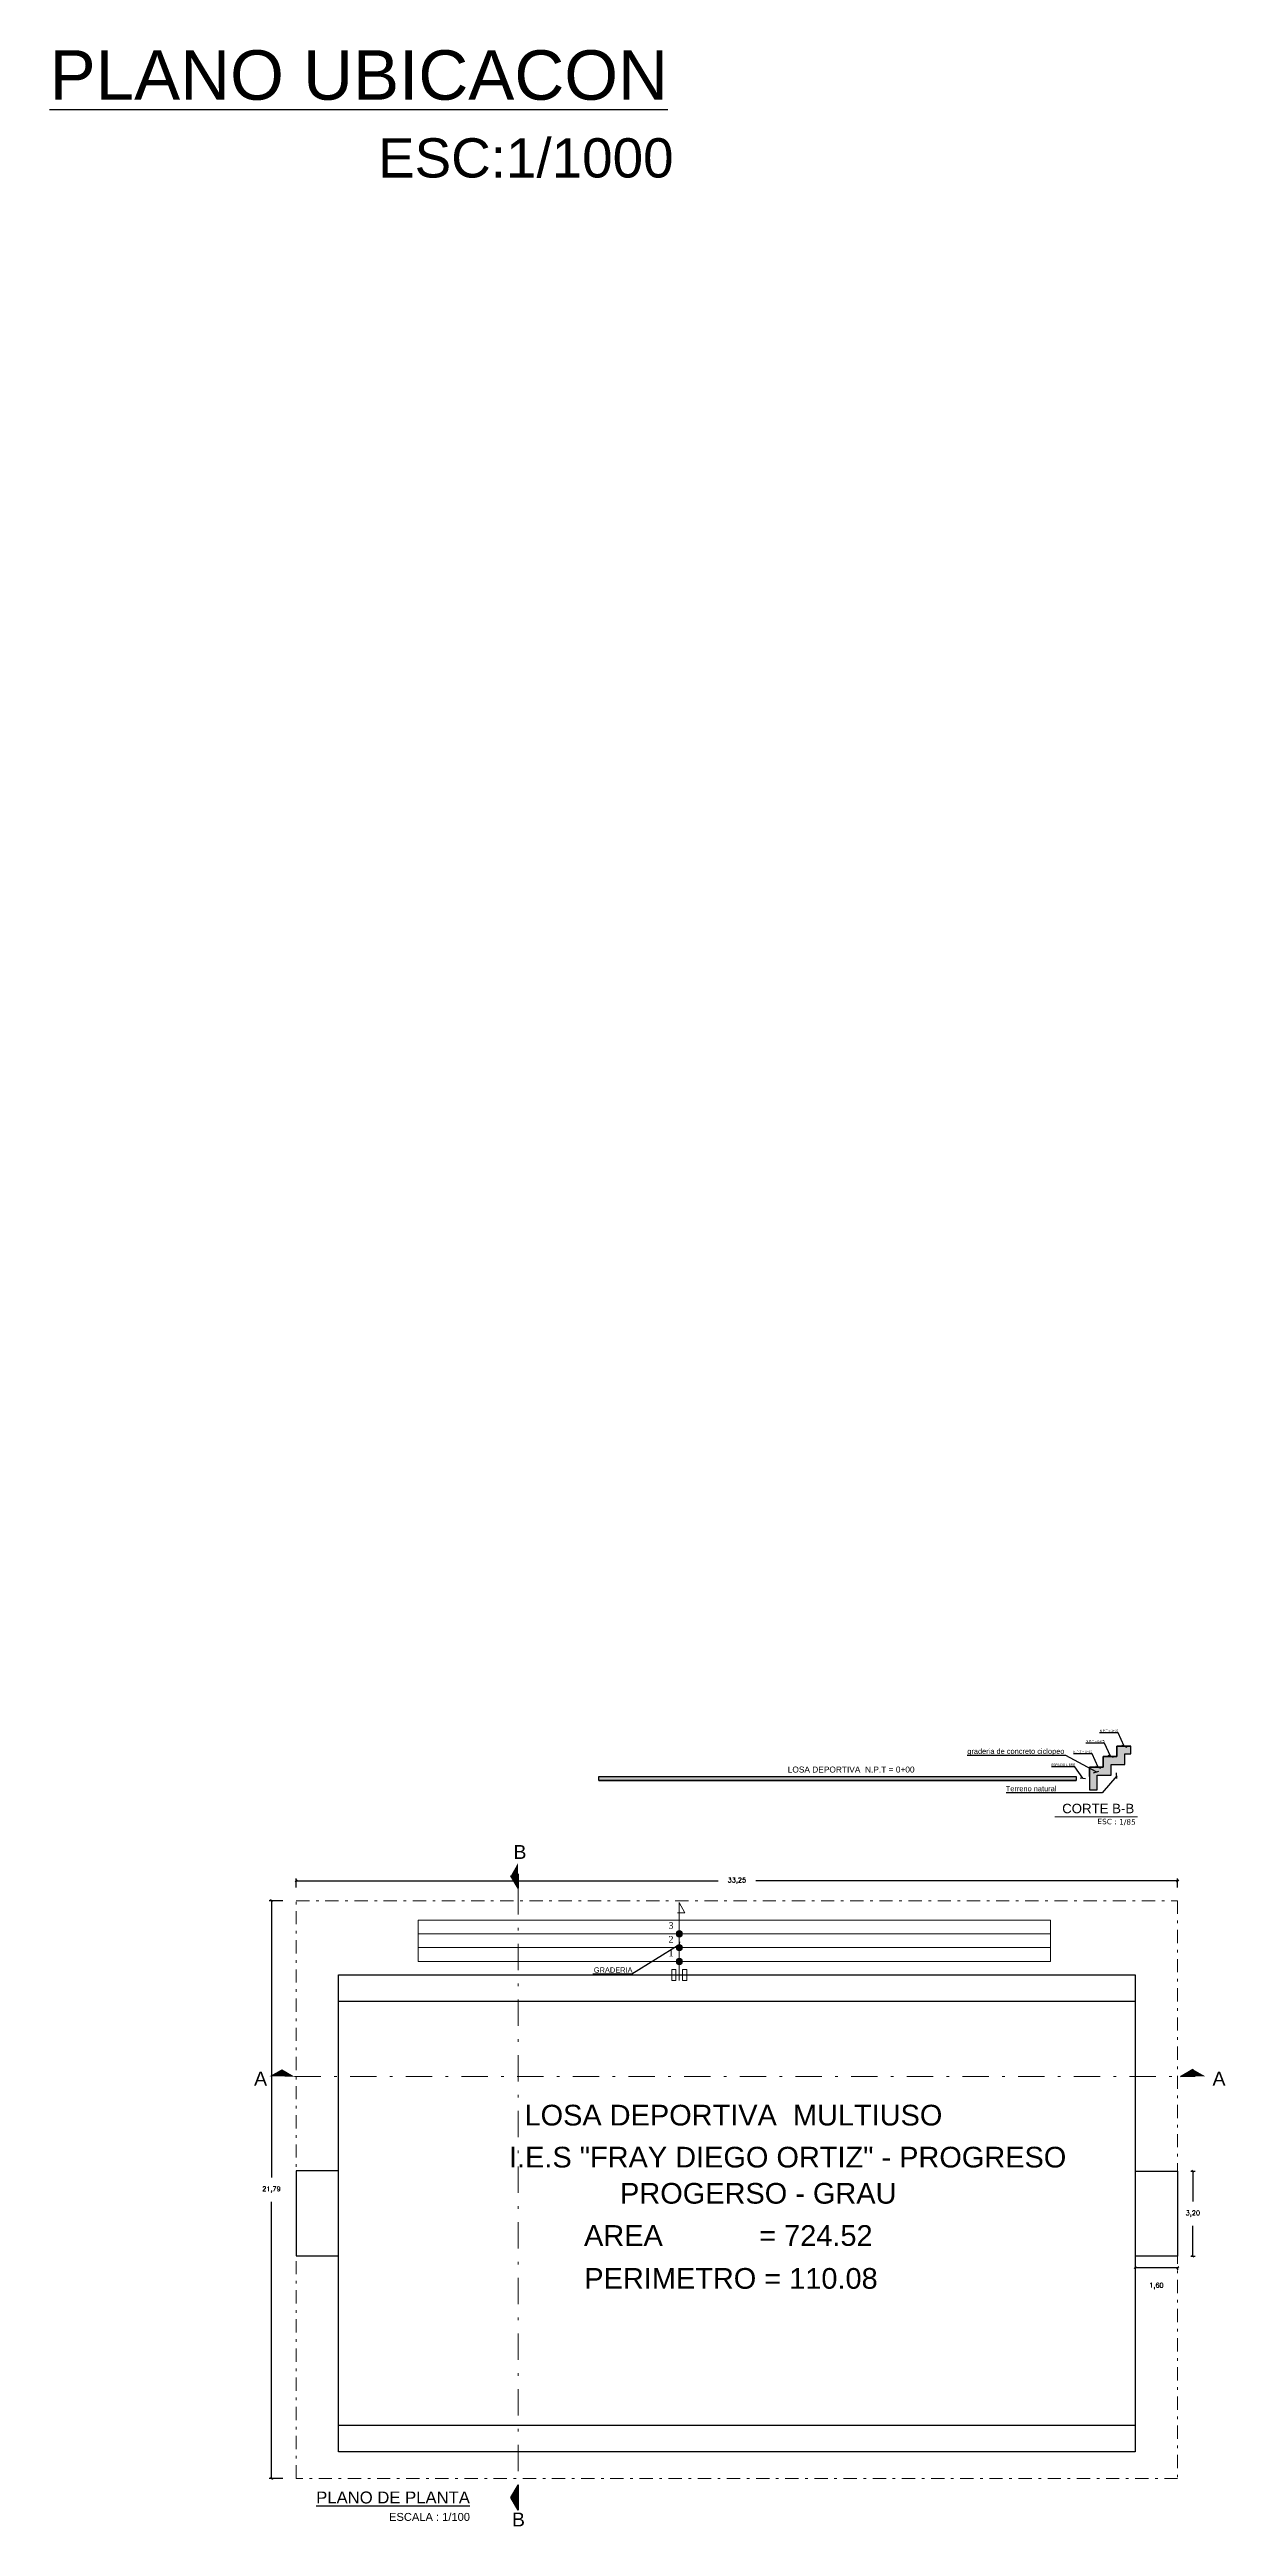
# Model space of a CAD drawing. Header units: metres. Extents: x 772934 to 773467, y 8442002 to 8442594.
# Drawn here: x 773054 to 773098.4, y 8442236.5 to 8442329.9 of the extents above; entities that cross this region are included whole.
import ezdxf

# ---------------------------------------------------------------- set-up
doc = ezdxf.new("R2010")
doc.units = ezdxf.units.M
doc.header["$PDMODE"] = 66
doc.linetypes.add('DASHDOT', pattern=[1, 0.5, -0.25, 0, -0.25])
for name, color, linetype, lineweight in [('0.1 muebles', 10, 'Continuous', 13), ('0.15', 56, 'Continuous', 15), ('COTAS-01', 1, 'Continuous', 9), ('cotas_0.1', 4, 'Continuous', 0), ('N.P.T', 61, 'DASHDOT', 9), ('TEXTOS-GRANDES-06', 6, 'Continuous', 25)]:
    doc.layers.add(name, color=color, linetype=linetype, lineweight=lineweight)
doc.layers.add('C-ROAD-PROF-PROJ', color=92, linetype='Continuous')
doc.layers.add('TEXTOS-CHICOS-03', color=3, linetype='Continuous')
doc.layers.add('escaleras', color=7, linetype='Continuous', lineweight=15, true_color=0x2e2eff)
doc.layers.add('GRADERIA', color=7, linetype='Continuous', lineweight=15, true_color=0xc75757)
doc.layers.add('TEXTO', color=12, linetype='Continuous', lineweight=15, plot=False)
doc.styles.add('ARIAL', font='arial.ttf', dxfattribs={"width": 1.1})
doc.styles.add('Estilo1', font='arial.ttf', dxfattribs={"height": 0.1})
doc.styles.get("Standard").update_dxf_attribs({"font": 'simplex.shx'})
doc.styles.add('Swis721 LtEx BT', font='swissel.ttf', dxfattribs={"height": 0.18})
doc.dimstyles.new('ISO-25', dxfattribs={"dimscale": 0, "dimtxt": 0.18, "dimasz": 0.08, "dimexe": 0.09, "dimexo": 0.5, "dimgap": 0.35, "dimtad": 0, "dimtih": 1, "dimtoh": 1, "dimzin": 3, "dimtxsty": 'Standard', "dimblk": 'OBLIQUE', "dimcen": -3, "dimclrd": 256, "dimclre": 256, "dimadec": 0, "dimazin": 0, "dimtfac": 1, "dimtmove": 2, "dimatfit": 2, "dimldrblk": 'OBLIQUE', "dimfxl": 1, "dimfxlon": 1, "dimtolj": 2, "dimarcsym": 0})
pattern_1 = [(228.0127875, (143.533937, 90.65576), (-1.01600000007979, -1.142999999929089), [0.017086072, -1.6915241819783]), (184.969741, (143.5225067, 90.64306), (1.523999999397025, 0.1270000072348962), [0.029320236, -2.9027024446762]), (132.5104471, (143.493297, 90.64052), (1.270000000536375, -1.396999999512298), [0.020674076, -2.046736139705]), (267.273689, (143.4437667, 90.60877), (0.1270000002659863, 2.539999999986656), [0.026700226, -2.6433218712869]), (292.83365418, (143.4424967, 90.5821), (-0.6350000000531705, 1.523999999977773), [0.026181685, -2.5919903872672]), (357.273689, (143.4526567, 90.55797), (-2.539999999986656, 0.1270000002659864), [0.026700226, -2.6433218712869]), (37.69424047, (143.4793267, 90.5567), (-1.650999999926795, -1.270000000095021), [0.035309683, -3.4956557657124]), (72.25532837, (143.5072667, 90.57829), (0.8890000002389645, 2.793999999923943), [0.033335976, -3.3002628300952]), (121.42956562, (143.5174267, 90.61004), (-1.016000000144156, 1.650999999911301), [0.02679065, -2.6522772849356]), (175.2363583, (143.503457, 90.6329), (1.396999999979976, -0.127000000219463), [0.030585664, -1.4986968475]), (222.3974378, (143.4729767, 90.63544), (-1.523999999951233, -1.3970000000532), [0.039553896, -3.9158386256088]), (138.81407483, (143.569497, 90.6075), (-0.888999999946675, 0.762000000061959), [0.013500227, -1.3365282912172]), (171.4692344, (143.5593367, 90.61639), (1.651000000044483, -0.253999999711867), [0.025684099, -2.542731949852]), (225, (143.53394, 90.6202), (-2e-17, -0.127), [0.017960467, -0.1616446554214]), (203.19859051, (143.525047, 90.63544), (0.635000000017305, 0.253999999955467), [0.009672066, -0.9575311184447]), (291.80140949, (143.516157, 90.63163), (-0.127000000026575, 0.380999999991144), [0.013678281, -0.6702376495]), (30.96375653, (143.521237, 90.61893), (0.38100000000932, 0.253999999986056), [0.022215983, -0.7183149076455]), (161.56505118, (143.540287, 90.63036), (0.25400000000663, -0.12699999998669), [0.016064357, -0.3855449058414]), (16.389540334, (143.442497, 90.63163), (1.270000000000007, 0.381000000000012), [0.0225044, -2.227941333627]), (70.34617594, (143.464087, 90.63798), (-0.508000000046466, -1.396999999983521), [0.018879947, -1.86911078391]), (293.19859051, (143.540287, 90.65576), (-0.253999999955663, 0.635000000017764), [0.019344005, -0.9478591794447]), (343.61045967, (143.547907, 90.63798), (-1.270000000026615, 0.380999999911143), [0.0225044, -2.227941333627]), (339.44395478, (143.442497, 90.55289), (-0.634999999999993, 0.25400000000001), [0.02170176, -1.0633867156553]), (294.7751406, (143.462817, 90.54527), (-0.635000000755847, 1.396999999656363), [0.018183606, -1.800179669036]), (66.80140949, (143.541557, 90.52876), (0.253999999960115, 0.635000000015965), [0.019344005, -0.9478591794447]), (17.35402464, (143.549177, 90.54654), (-1.650999999967151, -0.508000000106623), [0.021289137, -2.10761879901]), (69.44395478, (143.479327, 90.52876), (-0.254000000004423, -0.634999999998232), [0.01085088, -1.0742375956553]), (101.309932474, (143.533937, 90.52876), (-0.12700000000002, 0.50800000000002), [0.00647573, -0.6410997482263]), (165.963756532, (143.532667, 90.53511), (0.38099999999998, -0.12699999999999), [0.026181685, -0.4974527294534]), (186.00900596, (143.5072667, 90.54146), (1.269999999993269, 0.1270000000664677), [0.02426335, -2.4020682431668]), (303.69006753, (143.521237, 90.6075), (-0.12700000001765, 0.25399999999119), [0.018316194, -0.439588817984]), (353.15722659, (143.5313967, 90.59226), (2.159000000013284, -0.2539999998869697), [0.031977838, -3.1658004532516]), (60.9453959, (143.563147, 90.58845), (-0.508000000013984, -0.888999999992013), [0.013075412, -1.2944696159055]), (90, (143.5695, 90.59988), (-0.127, 0.127), [0.00762, -0.11938]), (120.25643716, (143.504727, 90.54527), (0.507999999937858, -0.88900000003549), [0.017643348, -1.74669703866]), (48.0127875, (143.495837, 90.56051), (1.016000000083767, 1.14299999992551), [0.034172144, -1.6744381099782]), (0, (143.5187, 90.58591), (0.127, 0.127), [0.03302, -0.09398]), (325.3048465, (143.551717, 90.58591), (1.270000000481077, -0.888999999312729), [0.020080478, -1.987965836207]), (254.0546041, (143.568227, 90.57448), (-0.126999999991128, -0.508000000002237), [0.018491454, -0.9060825019386]), (207.64597536, (143.5631467, 90.5567), (-2.413000000088668, -1.269999999831538), [0.030107255, -2.9806232211469]), (175.42607874, (143.5364767, 90.54273), (-1.650999999999941, 0.126999999999974), [0.031851473, -3.153292322812])]

msp = doc.modelspace()

# ---------------------------------------------------------------- texts
at = {"char_height": 0.525}
for s, insert, attachment_point in [('{\\fArial|b0|i0|c0|p34;B}', (773071.526, 8442262.192), 1), ('{\\fArial|b0|i0|c0|p34;A}', (773061.742, 8442253.119), 7), ('{\\fArial|b0|i0|c0|p34;A}', (773061.742, 8442253.119), 7), ('{\\fArial|b0|i0|c0|p34;A}', (773061.742, 8442253.119), 7), ('{\\fArial|b0|i0|c0|p34;A}', (773061.742, 8442253.119), 7), ('{\\fArial|b0|i0|c0|p34;A}', (773061.742, 8442253.119), 7), ('{\\fArial|b0|i0|c0|p34;A}', (773061.742, 8442253.119), 7), ('{\\fArial|b0|i0|c0|p34;A}', (773098.383, 8442253.119), 9), ('{\\fArial|b0|i0|c0|p34;A}', (773098.383, 8442253.119), 9), ('{\\fArial|b0|i0|c0|p34;A}', (773098.383, 8442253.119), 9), ('{\\fArial|b0|i0|c0|p34;A}', (773098.383, 8442253.119), 9), ('{\\fArial|b0|i0|c0|p34;A}', (773098.383, 8442253.119), 9), ('{\\fArial|b0|i0|c0|p34;A}', (773098.383, 8442253.119), 9), ('{\\fArial|b0|i0|c0|p34;B}', (773071.469, 8442237.013), 1)]:
    msp.add_mtext(s, dxfattribs=dict(at, insert=insert, attachment_point=attachment_point))
at = {"layer": 'cotas_0.1', "insert": (773093.553, 8442263.187), "char_height": 0.20351, "width": 1.97477, "attachment_point": 1, "rotation": 358.85424}
msp.add_mtext('{\\fVerdana|b0|i0|c0|p34;ESC : 1/85}', dxfattribs=at)
at = {"layer": 'escaleras', "color": 1, "char_height": 0.25312, "attachment_point": 1, "rotation": 359.95848, "style": 'Estilo1'}
for s, insert in [('{\\fRomantic|b0|i0|c2|p2;\\C3;2}', (773077.373, 8442258.763)), ('{\\fRomantic|b0|i0|c2|p2;\\C3;3}', (773077.373, 8442259.283)), ('{\\fRomantic|b0|i0|c2|p2;\\C3;1}', (773077.373, 8442258.243))]:
    msp.add_mtext_dynamic_manual_height_columns(s, width=0.12072, gutter_width=0.5, heights=[0], dxfattribs=dict(at, insert=insert))
at = {"layer": 'TEXTO', "color": 7, "insert": (773093.582, 8442263.748), "char_height": 0.3575, "width": 16.75303, "attachment_point": 2, "style": 'Swis721 LtEx BT'}
msp.add_mtext('CORTE B-B', dxfattribs=at)
at = {"layer": 'TEXTOS-CHICOS-03', "style": 'ARIAL'}
for s, height, p in [('ESC:1/1000', 1.4801, (773066.417, 8442325.092)), (' N.P.T = 1+15', 0.08437, (773093.604, 8442266.459)), (' N.P.T = 0+35', 0.08437, (773092.616, 8442265.663)), (' N.P.T = 0+75', 0.08437, (773093.088, 8442266.072)), ('LOSA DEPORTIVA  N.P.T = 0+00', 0.225, (773081.87, 8442264.927)), ('Terreno natural   ', 0.2, (773090.096, 8442264.219)), ('ESPACIO LIBRE', 0.08437, (773091.816, 8442265.175)), ('ESCALA : 1/100', 0.3, (773066.833, 8442236.698))]:
    msp.add_text(s, height=height, dxfattribs=at).set_placement(p)
for s, p in [('graderia de concreto ciclopeo', (773088.643, 8442265.629)), ('GRADERIA', (773074.557, 8442257.377))]:
    msp.add_text(s, height=0.2, rotation=360, dxfattribs=at).set_placement(p)
at = {"layer": 'TEXTOS-CHICOS-03', "color": 70, "style": 'ARIAL'}
for s, p in [('LOSA DEPORTIVA  MULTIUSO ', (773071.942, 8442251.613)), (' I.E.S "FRAY DIEGO ORTIZ" - PROGRESO', (773071.055, 8442250.028)), ('PROGERSO - GRAU', (773075.547, 8442248.664)), ('AREA            = 724.52', (773074.187, 8442247.072)), ('PERIMETRO = 110.08', (773074.198, 8442245.454))]:
    msp.add_text(s, height=0.78103, dxfattribs=at).set_placement(p)
at = {"layer": 'TEXTOS-GRANDES-06', "style": 'ARIAL'}
for s, height, p in [('%%UPLANO UBICACON', 1.8667, (773054.026, 8442328.025)), ('%%UPLANO DE PLANTA', 0.45, (773064.084, 8442237.356))]:
    msp.add_text(s, height=height, dxfattribs=at).set_placement(p)

# ---------------------------------------------------------------- blocks, each defined once
blk = doc.blocks.new('_Oblique')
at = {"color": 0, "linetype": 'ByBlock', "lineweight": -2}
blk.add_line((-0.5, -0.5), (0.5, 0.5), dxfattribs=at)
blk = doc.blocks.new('*D75')
at = {"color": 173, "lineweight": -2, "true_color": 0x4b5ece, "transparency": 16777216}
for p, q in [((773097.078, 8442249.887), (773097.241, 8442249.887)), ((773097.078, 8442246.687), (773097.241, 8442246.687))]:
    blk.add_line(p, q, dxfattribs=at)
at = {"color": 175, "lineweight": -2, "true_color": 0x4d4db3, "transparency": 16777216}
for p, q in [((773097.151, 8442249.887), (773097.151, 8442248.745)), ((773097.151, 8442246.687), (773097.151, 8442247.83))]:
    blk.add_line(p, q, dxfattribs=at)
at = {"layer": 'Defpoints', "color": 0, "transparency": 16777216}
for p in [(773096.578, 8442249.887), (773096.578, 8442246.687), (773097.151, 8442246.687)]:
    blk.add_point(p, dxfattribs=at)
at = {"color": 175, "lineweight": -2, "true_color": 0x4d4db3, "transparency": 16777216, "xscale": 0.08, "yscale": 0.08, "zscale": 0.08}
for p, rotation in [((773097.151, 8442249.887), 90), ((773097.151, 8442246.687), 270)]:
    blk.add_blockref('_Oblique', p, dxfattribs=dict(at, rotation=rotation))
at = {"color": 0, "transparency": 16777216, "insert": (773097.151, 8442248.287), "char_height": 0.18, "attachment_point": 5}
blk.add_mtext('\\A2;3,20', dxfattribs=at)
blk = doc.blocks.new('*D76')
at = {"color": 173, "lineweight": -2, "true_color": 0x4b5ece, "transparency": 16777216}
for p, q in [((773094.978, 8442246.254), (773094.978, 8442246.164)), ((773096.578, 8442246.254), (773096.578, 8442246.164))]:
    blk.add_line(p, q, dxfattribs=at)
at = {"color": 175, "lineweight": -2, "true_color": 0x4d4db3, "transparency": 16777216}
blk.add_line((773094.978, 8442246.254), (773096.578, 8442246.254), dxfattribs=at)
at = {"layer": 'Defpoints', "color": 0, "transparency": 16777216}
for p in [(773094.978, 8442246.687), (773096.578, 8442246.687), (773096.578, 8442246.254)]:
    blk.add_point(p, dxfattribs=at)
at = {"color": 175, "lineweight": -2, "true_color": 0x4d4db3, "transparency": 16777216, "xscale": 0.08, "yscale": 0.08, "zscale": 0.08, "rotation": 180}
blk.add_blockref('_Oblique', (773094.978, 8442246.254), dxfattribs=at)
at = {"color": 175, "lineweight": -2, "true_color": 0x4d4db3, "transparency": 16777216, "xscale": 0.08, "yscale": 0.08, "zscale": 0.08}
blk.add_blockref('_Oblique', (773096.578, 8442246.254), dxfattribs=at)
at = {"color": 0, "transparency": 16777216, "insert": (773095.778, 8442245.56), "char_height": 0.18, "attachment_point": 5}
blk.add_mtext('\\A2;1,60', dxfattribs=at)
blk = doc.blocks.new('*D200')
at = {"layer": 'C-ROAD-PROF-PROJ', "color": 173, "lineweight": -2, "ltscale": 0.05, "true_color": 0x4b5ece, "transparency": 16777216}
for p, q in [((773063.328, 8442260.591), (773063.328, 8442260.933)), ((773096.578, 8442260.591), (773096.578, 8442260.933))]:
    blk.add_line(p, q, dxfattribs=at)
at = {"layer": 'C-ROAD-PROF-PROJ', "color": 175, "lineweight": -2, "ltscale": 0.05, "true_color": 0x4d4db3, "transparency": 16777216}
for p, q in [((773063.328, 8442260.843), (773079.243, 8442260.843)), ((773096.578, 8442260.843), (773080.663, 8442260.843))]:
    blk.add_line(p, q, dxfattribs=at)
at = {"layer": 'Defpoints', "color": 0, "ltscale": 0.05, "transparency": 16777216}
for p in [(773096.578, 8442260.843), (773063.328, 8442260.091), (773096.578, 8442260.091)]:
    blk.add_point(p, dxfattribs=at)
at = {"layer": 'C-ROAD-PROF-PROJ', "color": 175, "lineweight": -2, "ltscale": 0.05, "true_color": 0x4d4db3, "transparency": 16777216, "xscale": 0.08, "yscale": 0.08, "zscale": 0.08, "rotation": 180}
blk.add_blockref('_Oblique', (773063.328, 8442260.843), dxfattribs=at)
at = {"layer": 'C-ROAD-PROF-PROJ', "color": 175, "lineweight": -2, "ltscale": 0.05, "true_color": 0x4d4db3, "transparency": 16777216, "xscale": 0.08, "yscale": 0.08, "zscale": 0.08}
blk.add_blockref('_Oblique', (773096.578, 8442260.843), dxfattribs=at)
at = {"layer": 'C-ROAD-PROF-PROJ', "color": 0, "ltscale": 0.05, "transparency": 16777216, "insert": (773079.953, 8442260.843), "char_height": 0.18, "attachment_point": 5}
blk.add_mtext('\\A2;33,25', dxfattribs=at)
blk = doc.blocks.new('*D201')
at = {"layer": 'C-ROAD-PROF-PROJ', "color": 173, "lineweight": -2, "ltscale": 0.05, "true_color": 0x4b5ece, "transparency": 16777216}
for p, q in [((773062.828, 8442260.091), (773062.308, 8442260.091)), ((773062.828, 8442238.301), (773062.308, 8442238.301))]:
    blk.add_line(p, q, dxfattribs=at)
at = {"layer": 'C-ROAD-PROF-PROJ', "color": 175, "lineweight": -2, "ltscale": 0.05, "true_color": 0x4d4db3, "transparency": 16777216}
for p, q in [((773062.398, 8442260.091), (773062.398, 8442249.654)), ((773062.398, 8442238.301), (773062.398, 8442248.739))]:
    blk.add_line(p, q, dxfattribs=at)
at = {"layer": 'Defpoints', "color": 0, "ltscale": 0.05, "transparency": 16777216}
for p in [(773063.328, 8442260.091), (773062.398, 8442238.301), (773063.328, 8442238.301)]:
    blk.add_point(p, dxfattribs=at)
at = {"layer": 'C-ROAD-PROF-PROJ', "color": 175, "lineweight": -2, "ltscale": 0.05, "true_color": 0x4d4db3, "transparency": 16777216, "xscale": 0.08, "yscale": 0.08, "zscale": 0.08}
for p, rotation in [((773062.398, 8442260.091), 90), ((773062.398, 8442238.301), 270)]:
    blk.add_blockref('_Oblique', p, dxfattribs=dict(at, rotation=rotation))
at = {"layer": 'C-ROAD-PROF-PROJ', "color": 0, "ltscale": 0.05, "transparency": 16777216, "insert": (773062.398, 8442249.196), "char_height": 0.18, "attachment_point": 5}
blk.add_mtext('\\A2;21,79', dxfattribs=at)

# ---------------------------------------------------------------- dimensions: what is measured, and where the dimension line sits
dim = msp.add_linear_dim(base=(773097.151, 8442246.687), p1=(773096.578, 8442249.887), p2=(773096.578, 8442246.687), angle=90, dimstyle='ISO-25', override={"dimscale": 1})
dim.commit()
dim.dimension.update_dxf_attribs({"geometry": '*D75', "text_midpoint": (773097.151, 8442248.287)})
dim = msp.add_linear_dim(base=(773096.578, 8442246.254), p1=(773094.978, 8442246.687), p2=(773096.578, 8442246.687), dimstyle='ISO-25', override={"dimscale": 1})
dim.commit()
dim.dimension.update_dxf_attribs({"geometry": '*D76', "text_midpoint": (773095.778, 8442245.56)})
at = {"layer": 'C-ROAD-PROF-PROJ', "ltscale": 0.05}
dim = msp.add_linear_dim(base=(773096.578, 8442260.843), p1=(773063.328, 8442260.091), p2=(773096.578, 8442260.091), dimstyle='ISO-25', override={"dimscale": 1}, dxfattribs=at)
dim.commit()
dim.dimension.update_dxf_attribs({"geometry": '*D200', "text_midpoint": (773079.953, 8442260.843)})
dim = msp.add_linear_dim(base=(773062.398, 8442238.301), p1=(773063.328, 8442260.091), p2=(773063.328, 8442238.301), angle=90, dimstyle='ISO-25', override={"dimscale": 1}, dxfattribs=at)
dim.commit()
dim.dimension.update_dxf_attribs({"geometry": '*D201', "text_midpoint": (773062.398, 8442249.196)})

# ---------------------------------------------------------------- hatches: boundary and pattern name
h = msp.add_hatch(color=256)
h.dxf.hatch_style = 1
h.paths.add_polyline_path([(773071.696, 8442261.51), (773071.705, 8442260.568), (773071.428, 8442261.036)])
h = msp.add_hatch(color=256)
h.dxf.hatch_style = 1
h.paths.add_polyline_path([(773071.696, 8442261.51), (773071.705, 8442260.568), (773071.428, 8442261.036)])
h = msp.add_hatch(color=256)
h.dxf.hatch_style = 1
h.paths.add_polyline_path([(773071.696, 8442261.51), (773071.705, 8442260.568), (773071.428, 8442261.036)])
h = msp.add_hatch(color=256)
h.dxf.hatch_style = 1
h.paths.add_polyline_path([(773062.32, 8442253.466), (773063.262, 8442253.457), (773062.793, 8442253.733)])
h = msp.add_hatch(color=256)
h.dxf.hatch_style = 1
h.paths.add_polyline_path([(773062.32, 8442253.466), (773063.262, 8442253.457), (773062.793, 8442253.733)])
h = msp.add_hatch(color=256)
h.dxf.hatch_style = 1
h.paths.add_polyline_path([(773062.32, 8442253.466), (773063.262, 8442253.457), (773062.793, 8442253.733)])
h = msp.add_hatch(color=256)
h.dxf.hatch_style = 1
h.paths.add_polyline_path([(773062.32, 8442253.466), (773063.262, 8442253.457), (773062.793, 8442253.733)])
h = msp.add_hatch(color=256)
h.dxf.hatch_style = 1
h.paths.add_polyline_path([(773062.32, 8442253.466), (773063.262, 8442253.457), (773062.793, 8442253.733)])
h = msp.add_hatch(color=256)
h.dxf.hatch_style = 1
h.paths.add_polyline_path([(773062.32, 8442253.466), (773063.262, 8442253.457), (773062.793, 8442253.733)])
h = msp.add_hatch(color=256)
h.dxf.hatch_style = 1
h.paths.add_polyline_path([(773097.625, 8442253.465), (773096.683, 8442253.456), (773097.152, 8442253.733)])
h = msp.add_hatch(color=256)
h.dxf.hatch_style = 1
h.paths.add_polyline_path([(773097.625, 8442253.465), (773096.683, 8442253.456), (773097.152, 8442253.733)])
h = msp.add_hatch(color=256)
h.dxf.hatch_style = 1
h.paths.add_polyline_path([(773097.625, 8442253.465), (773096.683, 8442253.456), (773097.152, 8442253.733)])
h = msp.add_hatch(color=256)
h.dxf.hatch_style = 1
h.paths.add_polyline_path([(773097.625, 8442253.465), (773096.683, 8442253.456), (773097.152, 8442253.733)])
h = msp.add_hatch(color=256)
h.dxf.hatch_style = 1
h.paths.add_polyline_path([(773097.625, 8442253.465), (773096.683, 8442253.456), (773097.152, 8442253.733)])
h = msp.add_hatch(color=256)
h.dxf.hatch_style = 1
h.paths.add_polyline_path([(773097.625, 8442253.465), (773096.683, 8442253.456), (773097.152, 8442253.733)])
h = msp.add_hatch(color=256)
h.dxf.hatch_style = 1
h.paths.add_polyline_path([(773071.706, 8442238.044), (773071.697, 8442237.102), (773071.429, 8442237.576)])
h = msp.add_hatch(color=256)
h.dxf.hatch_style = 1
h.paths.add_polyline_path([(773071.706, 8442238.044), (773071.697, 8442237.102), (773071.429, 8442237.576)])
h = msp.add_hatch(color=256)
h.dxf.hatch_style = 1
h.paths.add_polyline_path([(773071.706, 8442238.044), (773071.697, 8442237.102), (773071.429, 8442237.576)])
at = {"layer": '0.15'}
h = msp.add_hatch(dxfattribs=at)
h.set_pattern_fill('GRAVEL', scale=0.005)
h.set_pattern_definition(pattern_1)
h.paths.add_polyline_path([(773094.809, 8442265.927), (773094.289, 8442265.927), (773094.289, 8442265.527), (773093.769, 8442265.527), (773093.769, 8442265.127), (773093.249, 8442265.127), (773093.249, 8442264.777), (773093.249, 8442264.277), (773093.549, 8442264.277), (773093.549, 8442264.777), (773093.549, 8442264.827), (773094.069, 8442264.827), (773094.069, 8442265.227), (773094.589, 8442265.227), (773094.589, 8442265.627), (773094.809, 8442265.627)])
h = msp.add_hatch(dxfattribs=at)
h.set_pattern_fill('GRAVEL', scale=0.005)
h.set_pattern_definition(pattern_1)
h.paths.add_polyline_path([(773092.749, 8442264.777), (773074.749, 8442264.777), (773074.749, 8442264.627), (773092.749, 8442264.627)])
at = {"layer": 'escaleras', "transparency": 33554687}
h = msp.add_hatch(color=1, dxfattribs=at)
h.dxf.hatch_style = 1
h.set_gradient(color1=(255, 0, 0), color2=(255, 0, 0), tint=1, name='CYLINDER')
h.paths.add_polyline_path([(773077.777, 8442258.961, -1), (773077.784, 8442258.722, -1)])
h = msp.add_hatch(color=1, dxfattribs=at)
h.dxf.hatch_style = 1
h.set_gradient(color1=(255, 0, 0), color2=(255, 0, 0), tint=1, name='CYLINDER')
h.paths.add_polyline_path([(773077.777, 8442258.441, -1), (773077.784, 8442258.202, -1)])
h = msp.add_hatch(color=1, dxfattribs=at)
h.dxf.hatch_style = 1
h.set_gradient(color1=(255, 0, 0), color2=(255, 0, 0), tint=1, name='CYLINDER')
h.paths.add_polyline_path([(773077.777, 8442257.921, -1), (773077.784, 8442257.682, -1)])

# ---------------------------------------------------------------- linework, layer by layer
for p, q in [((773064.928, 8442239.301), (773064.928, 8442257.301)), ((773064.928, 8442257.301), (773094.978, 8442257.301)), ((773094.978, 8442257.301), (773094.978, 8442239.301)), ((773064.928, 8442256.301), (773094.978, 8442256.301)), ((773094.978, 8442240.301), (773064.928, 8442240.301)), ((773094.978, 8442239.301), (773064.928, 8442239.301))]:
    msp.add_line(p, q)
at = {"flags": 128}
for points in [[(773093.249, 8442264.777), (773093.249, 8442265.127), (773093.769, 8442265.127), (773093.769, 8442265.527), (773094.289, 8442265.527), (773094.289, 8442265.927), (773094.809, 8442265.927)], [(773093.549, 8442264.777), (773093.549, 8442264.827), (773094.069, 8442264.827), (773094.069, 8442265.227), (773094.589, 8442265.227), (773094.589, 8442265.627), (773094.809, 8442265.627)], [(773093.769, 8442265.127), (773093.769, 8442265.527)], [(773094.289, 8442265.527), (773094.289, 8442265.927)], [(773094.809, 8442265.627), (773094.809, 8442265.927)], [(773074.749, 8442264.777), (773092.749, 8442264.777)], [(773074.749, 8442264.627), (773092.749, 8442264.627)], [(773093.249, 8442264.777), (773093.249, 8442265.127)], [(773093.249, 8442264.777), (773093.249, 8442264.277), (773093.549, 8442264.277), (773093.549, 8442264.777)], [(773064.928, 8442249.901), (773063.328, 8442249.901), (773063.328, 8442248.301), (773063.328, 8442246.701), (773064.928, 8442246.701)], [(773094.978, 8442249.887), (773096.578, 8442249.887), (773096.578, 8442248.287), (773096.578, 8442246.687), (773094.978, 8442246.687)]]:
    msp.add_lwpolyline(points, dxfattribs=at)
at = {"ltscale": 0.05, "flags": 128}
msp.add_lwpolyline([(773094.809, 8442265.927), (773094.289, 8442265.927), (773094.289, 8442265.527), (773093.769, 8442265.527), (773093.769, 8442265.127), (773093.249, 8442265.127), (773093.249, 8442264.777)], dxfattribs=at)
msp.add_lwpolyline([(773074.749, 8442264.777), (773092.749, 8442264.777), (773092.749, 8442264.627), (773074.749, 8442264.627)], close=True)
for points in [[(773071.704, 8442261.11), (773071.705, 8442260.568), (773071.428, 8442261.036), (773071.704, 8442261.11)], [(773071.704, 8442261.11), (773071.705, 8442260.568), (773071.428, 8442261.036), (773071.704, 8442261.11)], [(773071.704, 8442261.11), (773071.705, 8442260.568), (773071.428, 8442261.036), (773071.704, 8442261.11)], [(773097.225, 8442253.457), (773096.683, 8442253.456), (773097.152, 8442253.733), (773097.225, 8442253.457)], [(773097.225, 8442253.457), (773096.683, 8442253.456), (773097.152, 8442253.733), (773097.225, 8442253.457)], [(773097.225, 8442253.457), (773096.683, 8442253.456), (773097.152, 8442253.733), (773097.225, 8442253.457)], [(773097.225, 8442253.457), (773096.683, 8442253.456), (773097.152, 8442253.733), (773097.225, 8442253.457)], [(773097.225, 8442253.457), (773096.683, 8442253.456), (773097.152, 8442253.733), (773097.225, 8442253.457)], [(773097.225, 8442253.457), (773096.683, 8442253.456), (773097.152, 8442253.733), (773097.225, 8442253.457)], [(773071.706, 8442238.044), (773071.697, 8442237.102), (773071.429, 8442237.576), (773071.706, 8442238.044)], [(773071.706, 8442238.044), (773071.697, 8442237.102), (773071.429, 8442237.576), (773071.706, 8442238.044)], [(773071.706, 8442238.044), (773071.697, 8442237.102), (773071.429, 8442237.576), (773071.706, 8442238.044)]]:
    msp.add_lwpolyline(points)
at = {"layer": '0.1 muebles', "lineweight": 0, "flags": 128}
msp.add_lwpolyline([(773091.946, 8442263.251), (773095.068, 8442263.251)], dxfattribs=at)
at = {"layer": 'escaleras', "color": 6, "true_color": 0xff09e7}
for p, q in [((773077.781, 8442257.086), (773077.781, 8442260.025)), ((773077.781, 8442260.025), (773077.993, 8442259.633)), ((773077.993, 8442259.633), (773077.714, 8442259.633)), ((773077.654, 8442257.491), (773077.502, 8442257.491)), ((773077.502, 8442257.086), (773077.502, 8442257.491)), ((773077.502, 8442257.086), (773077.654, 8442257.086)), ((773077.654, 8442257.086), (773077.654, 8442257.491)), ((773077.907, 8442257.086), (773077.907, 8442257.491)), ((773077.907, 8442257.491), (773078.059, 8442257.491)), ((773078.059, 8442257.086), (773077.907, 8442257.086)), ((773078.059, 8442257.491), (773078.059, 8442257.086))]:
    msp.add_line(p, q, dxfattribs=at)
at = {"layer": 'escaleras', "color": 1}
for centre in [(773077.781, 8442258.841), (773077.781, 8442258.321), (773077.781, 8442257.801)]:
    msp.add_circle(centre, 0.12, dxfattribs=at)
at = {"layer": 'GRADERIA'}
msp.add_line((773067.928, 8442257.801), (773067.928, 8442259.361), dxfattribs=at)
for points in [[(773067.928, 8442259.361), (773091.778, 8442259.361)], [(773067.928, 8442258.841), (773091.778, 8442258.841)], [(773091.778, 8442259.361), (773091.778, 8442258.321), (773091.778, 8442257.801)], [(773067.928, 8442258.321), (773091.778, 8442258.321)], [(773067.928, 8442257.801), (773091.778, 8442257.801)]]:
    msp.add_lwpolyline(points, dxfattribs=at)
at = {"layer": 'N.P.T', "ltscale": 2}
for q in [(773097.213, 8442253.456), (773097.233, 8442253.456)]:
    msp.add_line((773063.261, 8442253.456), q, dxfattribs=at)
at = {"layer": 'N.P.T'}
msp.add_lwpolyline([(773063.328, 8442260.091), (773096.578, 8442260.091), (773096.578, 8442238.301), (773063.328, 8442238.301)], close=True, dxfattribs=at)
at = {"layer": 'N.P.T', "ltscale": 2}
msp.add_lwpolyline([(773071.704, 8442260.569), (773071.706, 8442238.044)], dxfattribs=at)

msp.set_redraw_order([(e.dxf.handle, doc.entitydb.next_handle()) for e in msp.query("TEXT MTEXT ATTDEF DIMENSION ARC_DIMENSION")])  # texts and dimensions are drawn at this point

# ---------------------------------------------------------------- leaders
at = {"layer": 'COTAS-01', "color": 1}
for points in [[(773094.563, 8442265.926), (773094.336, 8442266.422), (773093.633, 8442266.422)], [(773093.502, 8442264.949), (773092.366, 8442265.567), (773088.635, 8442265.567)], [(773093.575, 8442265.13), (773093.348, 8442265.626), (773092.645, 8442265.626)], [(773094.046, 8442265.539), (773093.82, 8442266.035), (773093.117, 8442266.035)], [(773094.282, 8442264.805), (773093.728, 8442264.156), (773090.11, 8442264.156)], [(773093.001, 8442264.713), (773092.701, 8442265.137), (773091.822, 8442265.137)], [(773077.781, 8442258.433), (773075.987, 8442257.315), (773074.517, 8442257.315)]]:
    msp.add_leader(points, dimstyle='ISO-25', override={"dimscale": 1, "dimtxt": 0.2, "dimasz": 0.15, "dimexe": 0.12, "dimexo": 0.15, "dimgap": 0.0625, "dimcen": 0.2, "dimclrd": 1, "dimclre": 1}, dxfattribs=at)

doc.saveas('drawing.dxf')
